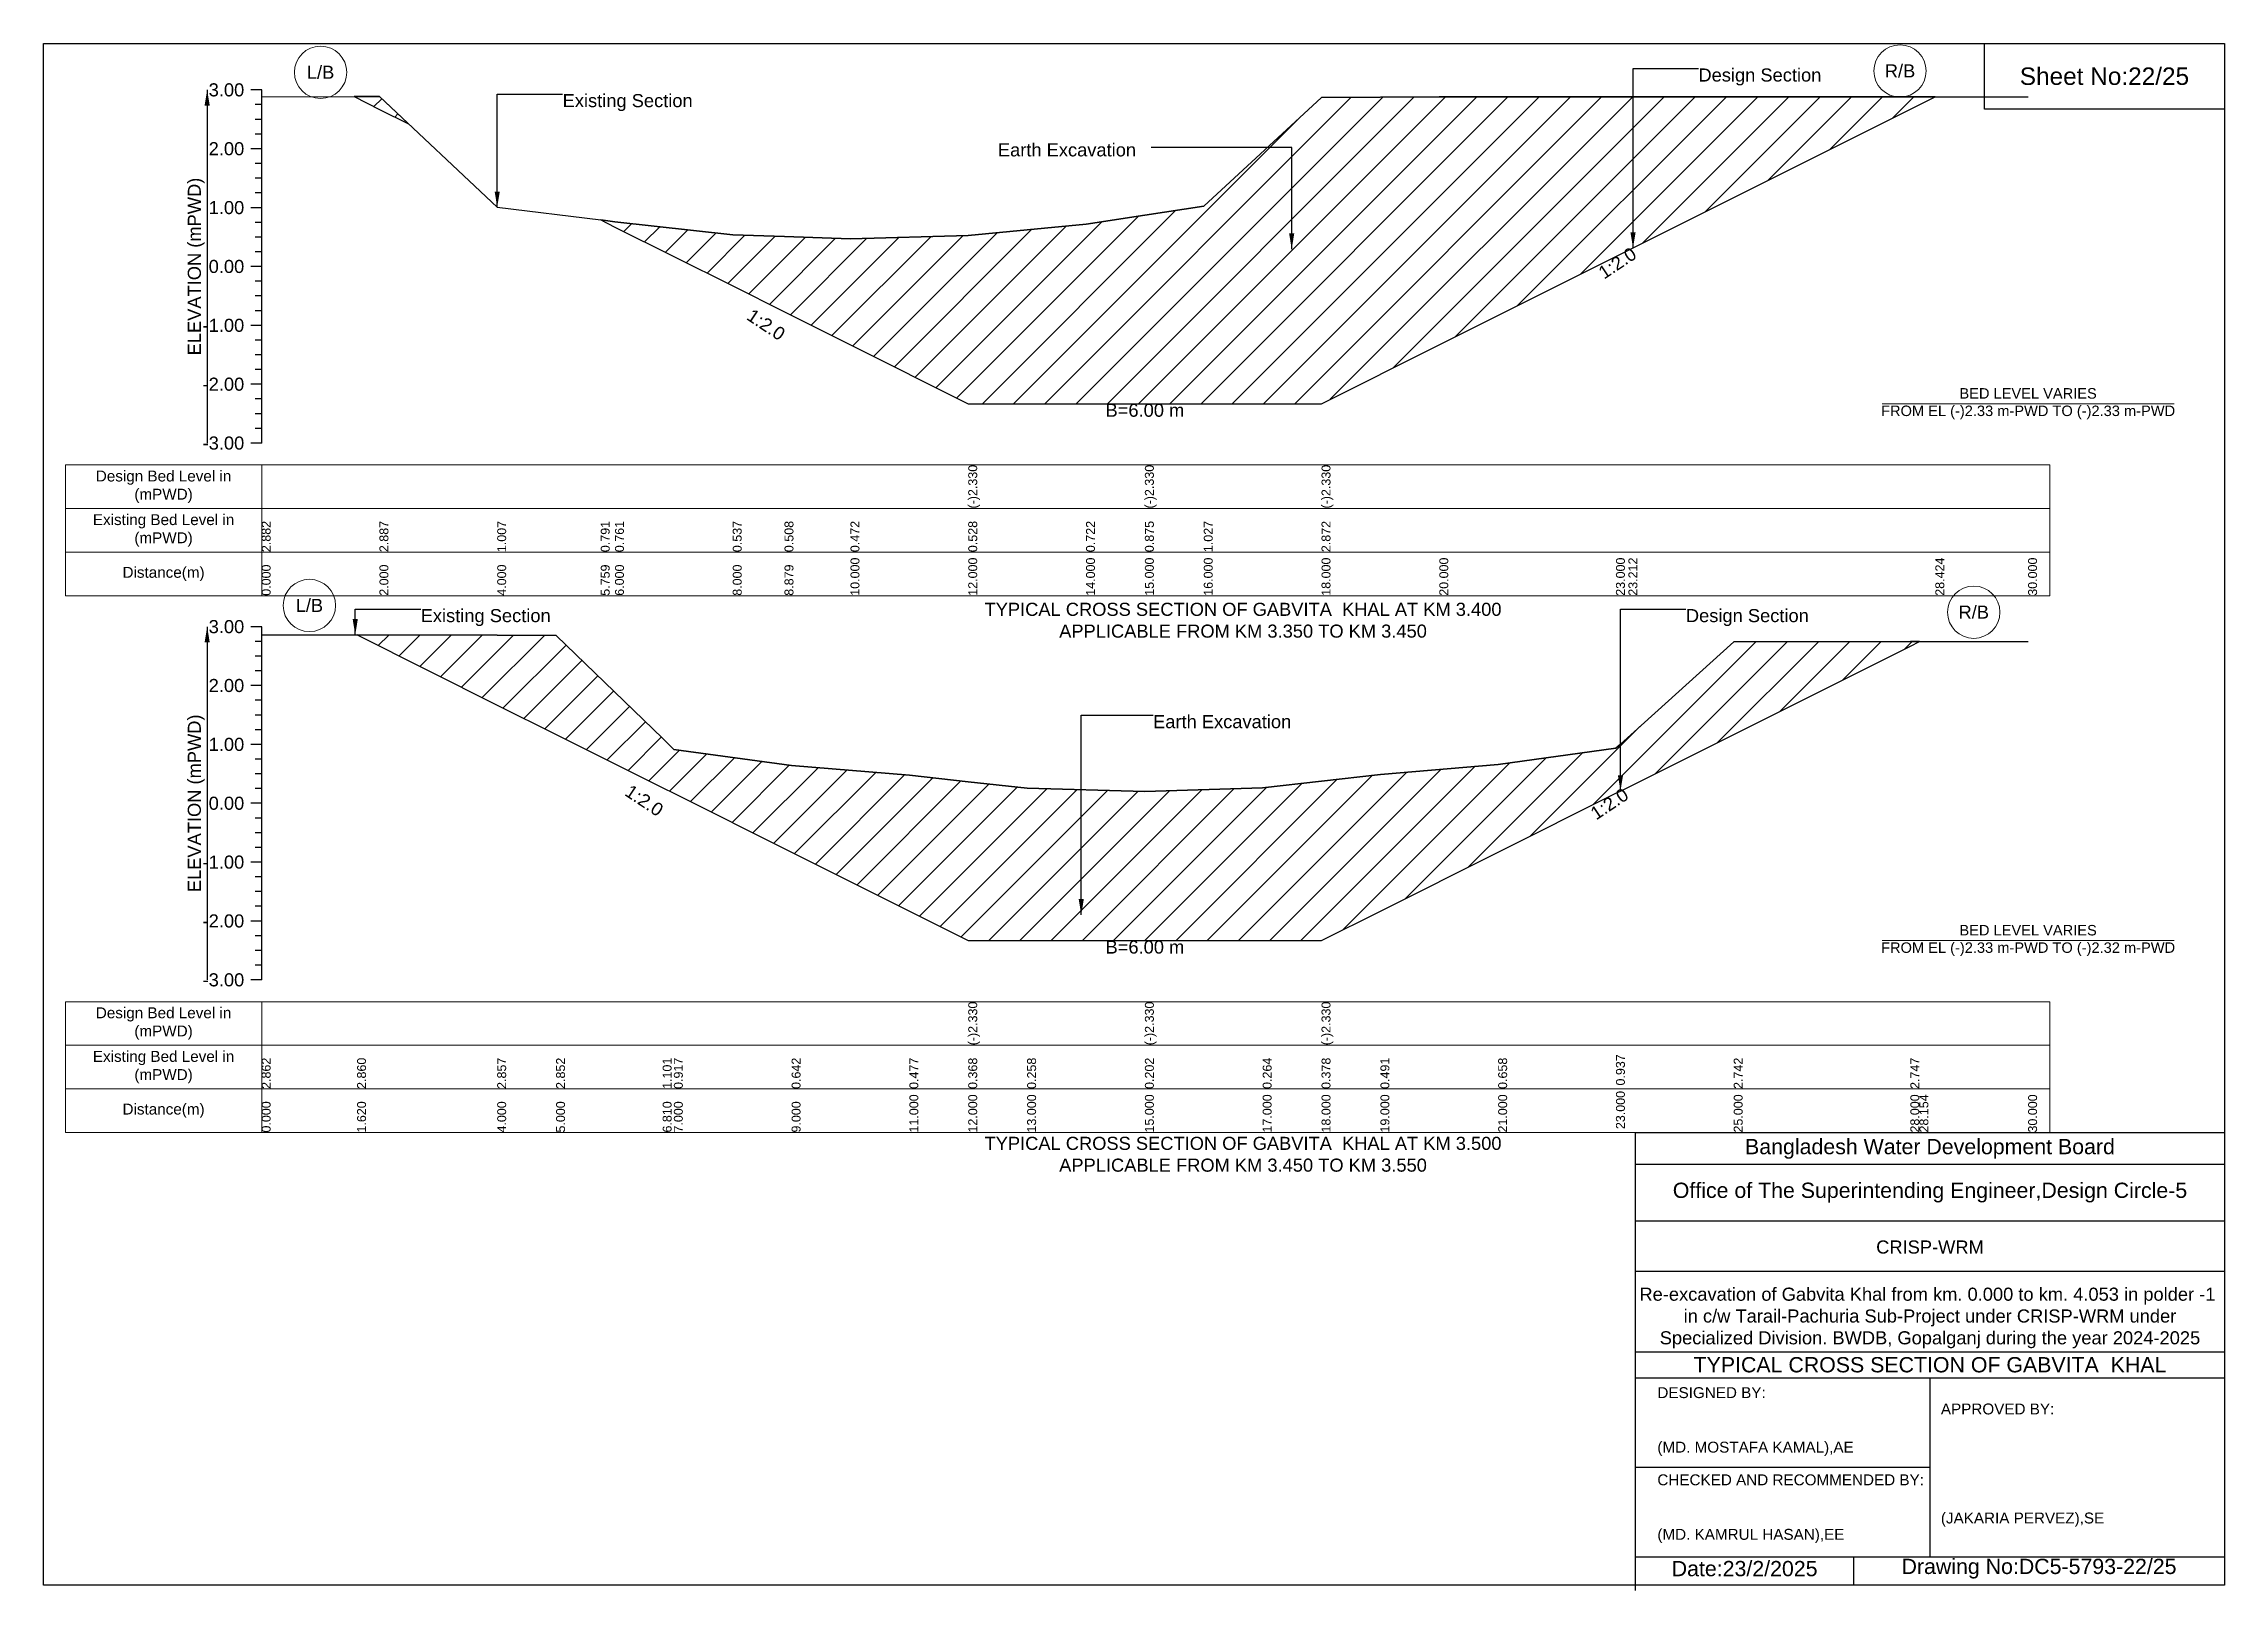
# Model space of a CAD drawing. Header units: feet. Extents: x 91000 to 358000, y -12982 to 34.
# Drawn here: x 310000 to 318000, y -5676 to 0 of the extents above; entities that cross this region are included whole.
import ezdxf

# ---------------------------------------------------------------- set-up
doc = ezdxf.new("R2010")
doc.units = ezdxf.units.FT
doc.header["$LTSCALE"] = 7
doc.header["$MEASUREMENT"] = 0
for name, color, linetype, lineweight in [('Cross section Data Border', 7, 'Continuous', 9), ('Cross Section Labels', 7, 'Continuous', 9), ('Existing_Bed_Level for Xsection', 7, 'Continuous', 25)]:
    doc.layers.add(name, color=color, linetype=linetype, lineweight=lineweight)
doc.styles.get("Standard").update_dxf_attribs({"font": 'arial.ttf'})
doc.dimstyles.get("Standard").update_dxf_attribs({"dimtxt": 0.18, "dimasz": 0.18, "dimexe": 0.18, "dimexo": 0.0625, "dimgap": 0.09, "dimtad": 0, "dimtih": 1, "dimtoh": 1, "dimdec": 4, "dimzin": 0, "dimdsep": 46, "dimtxsty": 'Standard', "dimcen": 0.09, "dimadec": 0, "dimazin": 0, "dimtfac": 1, "dimtdec": 4, "dimtofl": 0, "dimtmove": 0, "dimatfit": 3, "dimfxl": 1, "dimtolj": 1, "dimtzin": 0, "dimarcsym": 0})
pattern_1 = [(45, (0, 480), (-57.27565, 57.27565), [])]

msp = doc.modelspace()

# ---------------------------------------------------------------- texts
at = {"attachment_point": 5}
for s, insert, char_height in [('Sheet No:22/25', (317560, -120), 64), ('Bangladesh Water Development Board', (316920, -4055.6), 56), ('Office of The Superintending Engineer,Design Circle-5', (316920, -4216), 56)]:
    msp.add_mtext(s, dxfattribs=dict(at, insert=insert, char_height=char_height))
for s, insert, char_height, width, attachment_point in [('CRISP-WRM', (316920, -4416), 48, 2240, 5), ('Re-excavation of Gabvita Khal from km. 0.000 to km. 4.053 in polder -1  in c/w Tarail-Pachuria Sub-Project under CRISP-WRM under Specialized Division. BWDB, Gopalganj during the year 2024-2025', (316920, -4676), 48, 2160, 5), ('TYPICAL CROSS SECTION OF GABVITA  KHAL', (316920, -4848), 56, 2240, 5), ('DESIGNED BY:^J^J^J(MD. MOSTAFA KAMAL),AE', (315920, -5056), 40, 1120, 4), ('APPROVED BY:^J^J^J^J^J^J(JAKARIA PERVEZ),SE', (316960, -5216), 40, 1120, 4), ('CHECKED AND RECOMMENDED BY:^J^J^J(MD. KAMRUL HASAN),EE', (315920, -5376), 40, 1120, 4), ('Date:23/2/2025 ', (316240, -5596), 56, 1120, 5), ('Drawing No:DC5-5793-22/25', (317320, -5596), 56, 1760, 5)]:
    msp.add_mtext(s, dxfattribs=dict(insert=insert, char_height=char_height, width=width, attachment_point=attachment_point))
at = {"layer": 'Cross section Data Border', "char_height": 40, "width": 640, "attachment_point": 5}
for s, insert in [('Design Bed Level in (mPWD)', (310440, -1626)), ('Existing Bed Level in (mPWD)', (310440, -1786)), ('Distance(m)', (310440, -1946)), ('Design Bed Level in (mPWD)', (310440, -3595.6)), ('Existing Bed Level in (mPWD)', (310440, -3755.6)), ('Distance(m)', (310440, -3915.6))]:
    msp.add_mtext(s, dxfattribs=dict(at, insert=insert))
at = {"layer": 'Cross Section Labels'}
for s, insert, char_height, attachment_point in [('L/B', (311016, -105.4), 48, 5), ('R/B', (316810.1, -100.4), 48, 5), ('Design Section', (316070.6, -91.2), 48, 1), ('Existing Section', (311904, -185.2), 48, 1), ('Earth Excavation', (313500.7, -365.9), 48, 1), ('BED LEVEL VARIES ^JFROM EL (-)2.33 m-PWD TO (-)2.33 m-PWD', (317280, -1321.2), 38.4, 5), ('B=6.00 m', (314040, -1321.2), 48, 2), ('L/B', (310975, -2061.7), 48, 5), ('Existing Section', (311383.2, -2074.8), 48, 1), ('TYPICAL CROSS SECTION OF GABVITA  KHAL AT KM 3.400^JAPPLICABLE FROM KM 3.350 TO KM 3.450', (314400, -2116.1), 48, 5), ('Design Section', (316024.6, -2074.8), 48, 1), ('R/B', (317080.6, -2086.3), 48, 5), ('Earth Excavation', (314070, -2463.9), 48, 1), ('BED LEVEL VARIES ^JFROM EL (-)2.33 m-PWD TO (-)2.32 m-PWD', (317280, -3290.9), 38.4, 5), ('B=6.00 m', (314040, -3290.9), 48, 2), ('TYPICAL CROSS SECTION OF GABVITA  KHAL AT KM 3.500^JAPPLICABLE FROM KM 3.450 TO KM 3.550', (314400, -4075.6), 48, 5)]:
    msp.add_mtext(s, dxfattribs=dict(at, insert=insert, char_height=char_height, attachment_point=attachment_point))
at = {"layer": 'Cross Section Labels', "char_height": 48, "attachment_point": 2}
for insert, rotation in [((315759.8, -785.3), 33.69007), ((312663.9, -1011.2), 326.30993), ((312217, -2757.4), 326.30993), ((315730.6, -2769.6), 33.69007)]:
    msp.add_mtext('1:2.0', dxfattribs=dict(at, insert=insert, rotation=rotation))
at = {"layer": 'Existing_Bed_Level for Xsection', "char_height": 48, "attachment_point": 6}
for s, insert in [('3.00', (310736, -170)), ('2.00', (310736, -386)), ('1.00', (310736, -602)), ('0.00', (310736, -818)), ('-1.00', (310736, -1034)), ('-2.00', (310736, -1250)), ('-3.00', (310736, -1466)), ('3.00', (310736, -2139.6)), ('2.00', (310736, -2355.6)), ('1.00', (310736, -2571.6)), ('0.00', (310736, -2787.6)), ('-1.00', (310736, -3003.6)), ('-2.00', (310736, -3219.6)), ('-3.00', (310736, -3435.6))]:
    msp.add_mtext(s, dxfattribs=dict(at, insert=insert))
at = {"layer": 'Existing_Bed_Level for Xsection', "rotation": 90}
for s, insert, char_height, attachment_point in [('ELEVATION (mPWD)', (310560, -818), 48, 5), ('(-)2.330', (313392, -1706), 32.8, 1), ('(-)2.330', (314040, -1706), 32.8, 1), ('(-)2.330', (314688, -1706), 32.8, 1), ('2.882', (310800, -1866), 32.8, 1), ('2.887', (311232, -1866), 32.8, 1), ('1.007', (311664, -1866), 32.8, 1), ('0.791', (312043.9, -1866), 32.8, 1), ('0.761', (312096, -1866), 32.8, 1), ('0.537', (312528, -1866), 32.8, 1), ('0.508', (312717.9, -1866), 32.8, 1), ('0.472', (312960, -1866), 32.8, 1), ('0.528', (313392, -1866), 32.8, 1), ('0.722', (313824, -1866), 32.8, 1), ('0.875', (314040, -1866), 32.8, 1), ('1.027', (314256, -1866), 32.8, 1), ('2.872', (314688, -1866), 32.8, 1), ('0.000', (310800, -2026), 32.8, 1), ('2.000', (311232, -2026), 32.8, 1), ('4.000', (311664, -2026), 32.8, 1), ('5.759', (312043.9, -2026), 32.8, 1), ('6.000', (312096, -2026), 32.8, 1), ('8.000', (312528, -2026), 32.8, 1), ('8.879', (312717.9, -2026), 32.8, 1), ('10.000', (312960, -2026), 32.8, 1), ('12.000', (313392, -2026), 32.8, 1), ('14.000', (313824, -2026), 32.8, 1), ('15.000', (314040, -2026), 32.8, 1), ('16.000', (314256, -2026), 32.8, 1), ('18.000', (314688, -2026), 32.8, 1), ('20.000', (315120, -2026), 32.8, 1), ('23.000', (315768, -2026), 32.8, 1), ('23.212', (315813.8, -2026), 32.8, 1), ('28.424', (316939.6, -2026), 32.8, 1), ('30.000', (317280, -2026), 32.8, 1), ('ELEVATION (mPWD)', (310560, -2787.6), 48, 5), ('(-)2.330', (313392, -3675.6), 32.8, 1), ('(-)2.330', (314040, -3675.6), 32.8, 1), ('(-)2.330', (314688, -3675.6), 32.8, 1), ('2.862', (310800, -3835.6), 32.8, 1), ('2.860', (311149.9, -3835.6), 32.8, 1), ('2.857', (311664, -3835.6), 32.8, 1), ('2.852', (311880, -3835.6), 32.8, 1), ('1.101', (312271, -3835.6), 32.8, 1), ('0.917', (312312, -3835.6), 32.8, 1), ('0.642', (312744, -3835.6), 32.8, 1), ('0.477', (313176, -3835.6), 32.8, 1), ('0.368', (313392, -3835.6), 32.8, 1), ('0.258', (313608, -3835.6), 32.8, 1), ('0.202', (314040, -3835.6), 32.8, 1), ('0.264', (314472, -3835.6), 32.8, 1), ('0.378', (314688, -3835.6), 32.8, 1), ('0.491', (314904, -3835.6), 32.8, 1), ('0.658', (315336, -3835.6), 32.8, 1), ('0.937', (315768, -3823.1), 32.8, 1), ('2.742', (316200, -3835.6), 32.8, 1), ('2.747', (316848, -3835.6), 32.8, 1), ('0.000', (310800, -3995.6), 32.8, 1), ('1.620', (311149.9, -3995.6), 32.8, 1), ('4.000', (311664, -3995.6), 32.8, 1), ('5.000', (311880, -3995.6), 32.8, 1), ('6.810', (312271, -3995.6), 32.8, 1), ('7.000', (312312, -3995.6), 32.8, 1), ('9.000', (312744, -3995.6), 32.8, 1), ('11.000', (313176, -3995.6), 32.8, 1), ('12.000', (313392, -3995.6), 32.8, 1), ('13.000', (313608, -3995.6), 32.8, 1), ('15.000', (314040, -3995.6), 32.8, 1), ('17.000', (314472, -3995.6), 32.8, 1), ('18.000', (314688, -3995.6), 32.8, 1), ('19.000', (314904, -3995.6), 32.8, 1), ('21.000', (315336, -3995.6), 32.8, 1), ('23.000', (315768, -3983.1), 32.8, 1), ('25.000', (316200, -3995.6), 32.8, 1), ('28.000', (316848, -3995.6), 32.8, 1), ('28.154', (316881.3, -3995.6), 32.8, 1), ('30.000', (317280, -3995.6), 32.8, 1)]:
    msp.add_mtext(s, dxfattribs=dict(at, insert=insert, char_height=char_height, attachment_point=attachment_point))

# ---------------------------------------------------------------- hatches: boundary and pattern name
at = {"layer": 'Existing_Bed_Level for Xsection'}
h = msp.add_hatch(dxfattribs=at)
h.set_pattern_fill('ANSI31', color=256, scale=648, style=0)
h.set_pattern_definition(pattern_1)
h.paths.add_polyline_path([(311138.7, -194.6), (311232, -241.2), (311338.5, -294.5), (311232, -194.4)])
h = msp.add_hatch(dxfattribs=at)
h.set_pattern_fill('ANSI31', color=256, scale=648, style=0)
h.set_pattern_definition(pattern_1)
h.paths.add_polyline_path([(312043.9, -647.2), (312096, -673.2), (312528, -889.2), (312717.9, -984.2), (312960, -1105.2), (313392, -1321.2), (313824, -1321.2), (314040, -1321.2), (314256, -1321.2), (314688, -1321.2), (315120, -1105.2), (315768, -781.2), (315813.8, -758.3), (316939.6, -195.4), (315813.8, -195.4), (315768, -195.4), (315120, -195.4), (314688, -197.6), (314256, -596.1), (314040, -629.1), (313824, -662), (313392, -703.9), (312960, -716), (312717.9, -708.1), (312528, -702), (312096, -653.6)])
h = msp.add_hatch(dxfattribs=at)
h.set_pattern_fill('ANSI31', color=256, scale=648, style=0)
h.set_pattern_definition([(45, (0, 320), (-57.27565, 57.27565), [])])
h.paths.add_polyline_path([(311149.9, -2169.9), (311664, -2426.9), (311880, -2534.9), (312271, -2730.4), (312312, -2750.9), (312744, -2966.9), (313176, -3182.9), (313392, -3290.9), (313608, -3290.9), (314040, -3290.9), (314472, -3290.9), (314688, -3290.9), (314904, -3182.9), (315336, -2966.9), (315768, -2750.9), (315784.6, -2742.6), (316200, -2534.9), (316848, -2210.9), (316881.3, -2194.3), (316848, -2194.3), (316200, -2195.4), (315784.6, -2570.2), (315768, -2585.2), (315336, -2645.5), (314904, -2681.6), (314688, -2706.1), (314472, -2730.6), (314040, -2744), (313608, -2731.9), (313392, -2708.3), (313176, -2684.6), (312744, -2649), (312312, -2589.6), (312271, -2549.9), (311880, -2171.6), (311664, -2170.5)])

# ---------------------------------------------------------------- linework, layer by layer
for points in [[(310000, 0), (318000, 0), (318000, -5656), (310000, -5656)], [(317120, 0), (318000, 0), (318000, -240), (317120, -240)]]:
    msp.add_lwpolyline(points, close=True)
for points in [[(315840, -5675.6), (315840, -3995.6), (318000, -3995.6)], [(315840, -4112), (318000, -4112)], [(315840, -4320), (318000, -4320)], [(315840, -4504), (318000, -4504)], [(315840, -4800), (318000, -4800)], [(315840, -4896), (318000, -4896)], [(316920, -4896), (316920, -5552)], [(315840, -5224), (316920, -5224)], [(315840, -5552), (318000, -5552)], [(316640, -5552), (316640, -5656)]]:
    msp.add_lwpolyline(points)
at = {"layer": 'Cross section Data Border'}
for points in [[(310080, -1546), (317360, -1546), (317360, -2026), (310080, -2026)], [(310080, -3515.6), (317360, -3515.6), (317360, -3995.6), (310080, -3995.6)]]:
    msp.add_lwpolyline(points, close=True, dxfattribs=at)
for points in [[(310800, -1546), (310800, -2026)], [(310080, -1706), (317360, -1706)], [(310080, -1866), (317360, -1866)], [(310800, -3515.6), (310800, -3995.6)], [(310080, -3675.6), (317360, -3675.6)], [(310080, -3835.6), (317360, -3835.6)]]:
    msp.add_lwpolyline(points, dxfattribs=at)
at = {"layer": 'Cross Section Labels'}
for points in [[(316744.2, -1321.2), (317815.8, -1321.2)], [(316744.2, -3290.9), (317815.8, -3290.9)]]:
    msp.add_lwpolyline(points, dxfattribs=at)
for centre in [(311016, -105.4), (316810.1, -100.4), (310975, -2061.7), (317080.6, -2086.3)]:
    msp.add_circle(centre, 96, dxfattribs=at)
at = {"layer": 'Existing_Bed_Level for Xsection'}
for points in [[(310800, -170), (310760, -170)], [(310800, -224), (310776, -224)], [(310800, -1466), (310800, -1250), (310800, -1034), (310800, -818), (310800, -602), (310800, -386), (310800, -170)], [(310800, -195.4), (311232, -194.4), (311664, -600.4), (312043.9, -647.2), (312096, -653.6), (312528, -702), (312717.9, -708.1), (312960, -716), (313392, -703.9), (313392, -703.9), (313824, -662), (314040, -629.1), (314040, -629.1), (314256, -596.1), (314688, -197.6), (314688, -197.6), (315120, -195.4), (315768, -195.4), (315813.8, -195.4), (316939.6, -195.4), (317280, -195.4)], [(310800, -278), (310776, -278)], [(310800, -386), (310760, -386)], [(310800, -332), (310776, -332)], [(310800, -440), (310776, -440)], [(310800, -494), (310776, -494)], [(310800, -548), (310776, -548)], [(310800, -602), (310760, -602)], [(310800, -656), (310776, -656)], [(310800, -710), (310776, -710)], [(310800, -764), (310776, -764)], [(310800, -818), (310760, -818)], [(310800, -872), (310776, -872)], [(310800, -926), (310776, -926)], [(310800, -1034), (310760, -1034)], [(310800, -980), (310776, -980)], [(310800, -1088), (310776, -1088)], [(310800, -1142), (310776, -1142)], [(310800, -1196), (310776, -1196)], [(310800, -1250), (310760, -1250)], [(310800, -1304), (310776, -1304)], [(310800, -1358), (310776, -1358)], [(310800, -1412), (310776, -1412)], [(310800, -1466), (310760, -1466)], [(310800, -2139.6), (310760, -2139.6)], [(310800, -3435.6), (310800, -3219.6), (310800, -3003.6), (310800, -2787.6), (310800, -2571.6), (310800, -2355.6), (310800, -2139.6)], [(310800, -2193.6), (310776, -2193.6)], [(310800, -2169.4), (311149.9, -2169.9), (311664, -2170.5), (311880, -2171.6), (312271, -2549.9), (312312, -2589.6), (312744, -2649), (313176, -2684.6), (313392, -2708.3), (313392, -2708.3), (313608, -2731.9), (314040, -2744), (314040, -2744), (314472, -2730.6), (314688, -2706.1), (314688, -2706.1), (314904, -2681.6), (315336, -2645.5), (315768, -2585.2), (315784.6, -2570.2), (316200, -2195.4), (316848, -2194.3), (316881.3, -2194.3), (317280, -2194.3)], [(310800, -2247.6), (310776, -2247.6)], [(310800, -2301.6), (310776, -2301.6)], [(310800, -2355.6), (310760, -2355.6)], [(310800, -2409.6), (310776, -2409.6)], [(310800, -2463.6), (310776, -2463.6)], [(310800, -2517.6), (310776, -2517.6)], [(310800, -2571.6), (310760, -2571.6)], [(310800, -2625.6), (310776, -2625.6)], [(310800, -2679.6), (310776, -2679.6)], [(310800, -2787.6), (310760, -2787.6)], [(310800, -2733.6), (310776, -2733.6)], [(310800, -2841.6), (310776, -2841.6)], [(310800, -2895.6), (310776, -2895.6)], [(310800, -2949.6), (310776, -2949.6)], [(310800, -3003.6), (310760, -3003.6)], [(310800, -3057.6), (310776, -3057.6)], [(310800, -3111.6), (310776, -3111.6)], [(310800, -3165.6), (310776, -3165.6)], [(310800, -3219.6), (310760, -3219.6)], [(310800, -3273.6), (310776, -3273.6)], [(310800, -3327.6), (310776, -3327.6)], [(310800, -3435.6), (310760, -3435.6)], [(310800, -3381.6), (310776, -3381.6)]]:
    msp.add_lwpolyline(points, dxfattribs=at)
for points in [[(311138.7, -194.6), (311232, -241.2), (311338.5, -294.5), (311232, -194.4)], [(312043.9, -647.2), (312096, -673.2), (312528, -889.2), (312717.9, -984.2), (312960, -1105.2), (313392, -1321.2), (313392, -1321.2), (313824, -1321.2), (314040, -1321.2), (314040, -1321.2), (314256, -1321.2), (314688, -1321.2), (314688, -1321.2), (315120, -1105.2), (315768, -781.2), (315813.8, -758.3), (316939.6, -195.4), (316939.6, -195.4), (316939.6, -195.4), (315813.8, -195.4), (315768, -195.4), (315120, -195.4), (314688, -197.6), (314688, -197.6), (314256, -596.1), (314040, -629.1), (314040, -629.1), (313824, -662), (313392, -703.9), (313392, -703.9), (312960, -716), (312717.9, -708.1), (312528, -702), (312096, -653.6)], [(311149.9, -2169.9), (311149.9, -2169.9), (311664, -2426.9), (311880, -2534.9), (312271, -2730.4), (312312, -2750.9), (312744, -2966.9), (313176, -3182.9), (313392, -3290.9), (313392, -3290.9), (313608, -3290.9), (314040, -3290.9), (314040, -3290.9), (314472, -3290.9), (314688, -3290.9), (314688, -3290.9), (314904, -3182.9), (315336, -2966.9), (315768, -2750.9), (315784.6, -2742.6), (316200, -2534.9), (316848, -2210.9), (316881.3, -2194.3), (316881.3, -2194.3), (316881.3, -2194.3), (316848, -2194.3), (316200, -2195.4), (315784.6, -2570.2), (315768, -2585.2), (315336, -2645.5), (314904, -2681.6), (314688, -2706.1), (314688, -2706.1), (314472, -2730.6), (314040, -2744), (314040, -2744), (313608, -2731.9), (313392, -2708.3), (313392, -2708.3), (313176, -2684.6), (312744, -2649), (312312, -2589.6), (312271, -2549.9), (311880, -2171.6), (311664, -2170.5), (311149.9, -2169.9)]]:
    msp.add_lwpolyline(points, close=True, dxfattribs=at)

msp.set_redraw_order([(e.dxf.handle, doc.entitydb.next_handle()) for e in msp.query("TEXT MTEXT ATTDEF DIMENSION ARC_DIMENSION")])  # texts and dimensions are drawn at this point

# ---------------------------------------------------------------- leaders
at = {"layer": 'Cross Section Labels', "annotation_type": 0, "has_hookline": 1}
for points, hookline_direction, text_width in [([(315830.6, -750), (315830.6, -91.2), (316070.5, -91.2)], 0, 441.2), ([(311664, -600.4), (311664, -185.2), (311903.9, -185.2)], 0, 467.2), ([(314578.5, -754.1), (314578.5, -381.3), (314062.9, -381.3)], 1, 497), ([(311143.2, -2169.4), (311143.2, -2074.8), (311383.2, -2074.8)], 0, 467.2), ([(315784.6, -2742.6), (315784.6, -2074.8), (316024.5, -2074.8)], 0, 441.2), ([(313806.5, -3196.6), (313806.5, -2463.9), (314070, -2463.9)], 0, 497)]:
    msp.add_leader(points, dimstyle='Standard', override={"dimasz": 57.6}, dxfattribs=dict(at, hookline_direction=hookline_direction, text_width=text_width))
at = {"layer": 'Existing_Bed_Level for Xsection'}
for points in [[(310600, -170), (310600, -1466)], [(310600, -2139.6), (310600, -3435.6)]]:
    msp.add_leader(points, dimstyle='Standard', override={"dimasz": 57.6}, dxfattribs=at)

doc.saveas('drawing.dxf')
